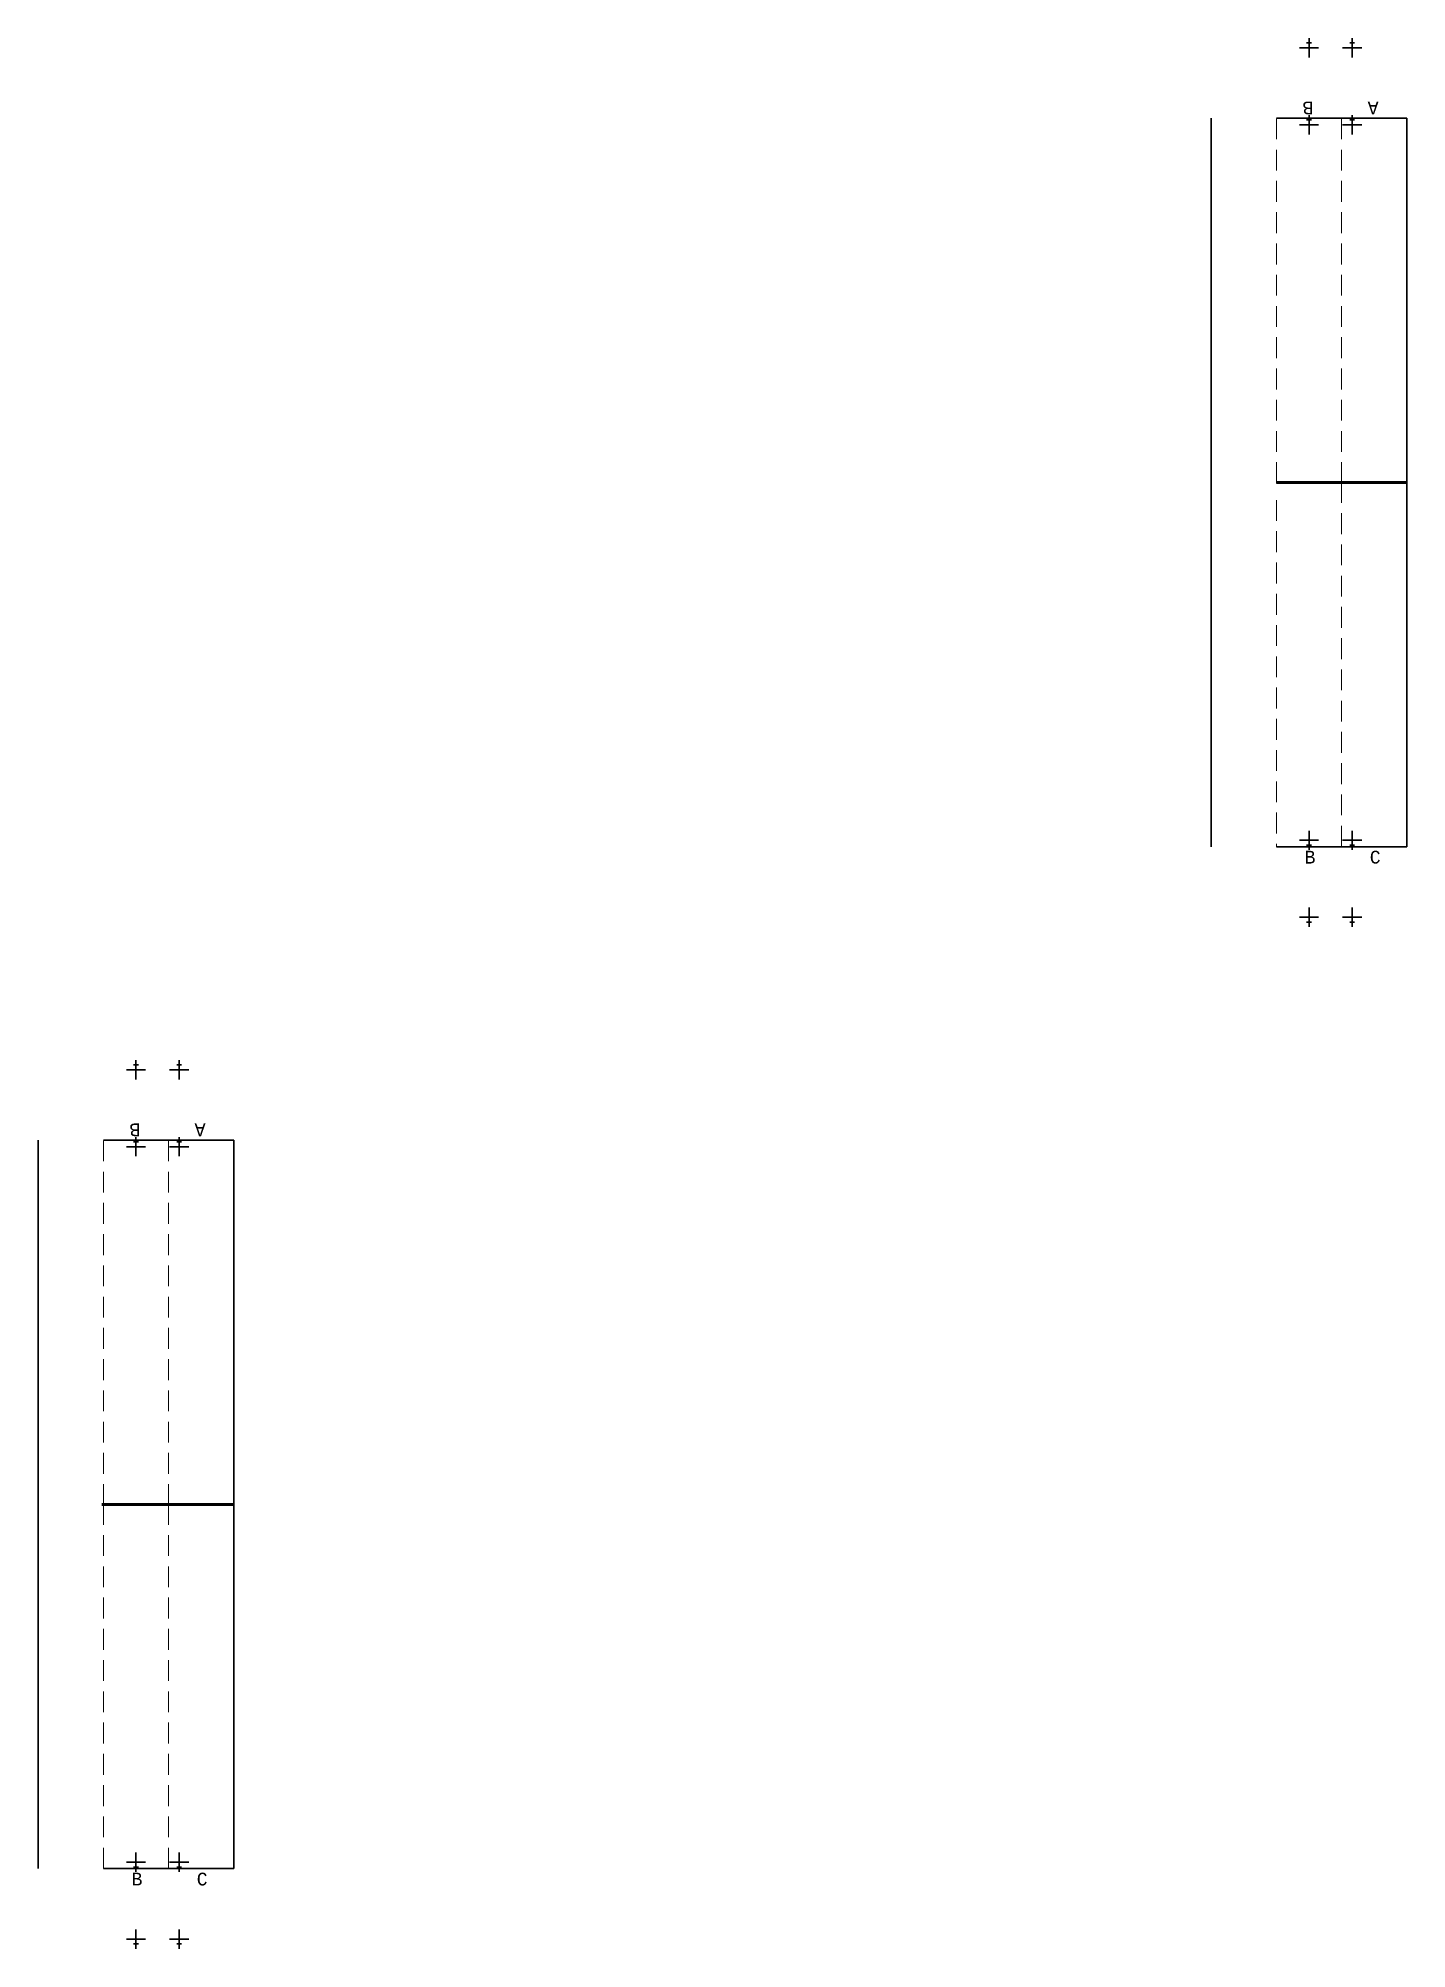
# Model space of a CAD drawing. Header units: millimetres. Extents: x 308165 to 657535, y 5096 to 173229.
# Drawn here: x 401775 to 423111, y 5096 to 34895 of the extents above; entities that cross this region are included whole.
import ezdxf

# ---------------------------------------------------------------- set-up
doc = ezdxf.new("R2010")
doc.units = ezdxf.units.MM
doc.linetypes.add('DASHED', pattern=[0.75, 0.5, -0.25])
doc.layers.add('Bin location transponder', color=250, linetype='Continuous')
doc.layers.add('WF_numbers', color=6, linetype='Continuous')
doc.layers.add('WF transponder', color=3, linetype='Continuous', lineweight=30)
doc.layers.add('WF_bay', color=5, linetype='Continuous', lineweight=30)
doc.styles.add('WF_txt', font='consola.ttf')

msp = doc.modelspace()

# ---------------------------------------------------------------- texts
at = {"layer": 'WF_numbers', "linetype": 'DASHED', "char_height": 200, "attachment_point": 1, "style": 'WF_txt'}
for s, insert, rotation in [('B', (421655, 33707, -155667), 180), ('A', (422671, 33707, -155667), 180), ('B', (421518, 22222, -155667), 0), ('C', (422534, 22222, -155667), 0), ('B', (403367, 17768, -155667), 180), ('A', (404383, 17768, -155667), 180), ('B', (403230, 6283, -155667), 0), ('C', (404246, 6283, -155667), 0)]:
    msp.add_mtext_dynamic_manual_height_columns(s, width=423.53, gutter_width=2118, heights=[0], dxfattribs=dict(at, insert=insert, rotation=rotation))

# ---------------------------------------------------------------- blocks, each defined once
blk = doc.blocks.new('Bin location transponder')
at = {"layer": 'Bin location transponder', "color": 3, "lineweight": 30}
for p, q in [((-600, 0), (600, 0)), ((-150, 300), (150, 300)), ((0, 600), (0, -600))]:
    blk.add_line(p, q, dxfattribs=at)

# ---------------------------------------------------------------- linework, layer by layer
at = {"layer": 'WF_bay'}
for p, q in [((420063, 27955, -154944), (420063, 33645, -154944)), ((421079, 33645, -154944), (423111, 33645, -154944)), ((423111, 33645, -154944), (423111, 27955, -154944)), ((420069, 27955, -154944), (420063, 27955, -154944)), ((423111, 27955, -154944), (421079, 27955, -154944)), ((401775, 12016, -154944), (401775, 17706, -154944)), ((402791, 17706, -154944), (404823, 17706, -154944)), ((404823, 17706, -154944), (404823, 12016, -154944)), ((401775, 12035, -154944), (401782, 12035, -154944)), ((401775, 6346, -154944), (401775, 12035, -154944)), ((401780, 12016, -154944), (401775, 12016, -154944)), ((402769, 12035, -154944), (404823, 12035, -154944)), ((404823, 12016, -154944), (402769, 12016, -154944)), ((404823, 12035, -154944), (404823, 6346, -154944)), ((404823, 6346, -154944), (402791, 6346, -154944))]:
    msp.add_line(p, q, dxfattribs=at)
at = {"layer": 'WF_bay', "linetype": 'DASHED', "lineweight": 5, "ltscale": 650}
for p, q in [((421079, 27955, -154944), (421079, 33645, -154944)), ((422095, 27955, -154944), (422095, 33645, -154944)), ((421079, 27974, -154944), (421079, 27955, -154944)), ((422095, 27974, -154944), (422095, 22284, -154944)), ((421079, 27691, -154944), (421079, 22284, -154944)), ((402791, 12016, -154944), (402791, 17706, -154944)), ((403807, 12016, -154944), (403807, 17706, -154944)), ((402791, 12035, -154944), (402791, 6346, -154944)), ((403807, 12035, -154944), (403807, 6346, -154944))]:
    msp.add_line(p, q, dxfattribs=at)
at = {"layer": 'WF_bay', "elevation": -154944}
for points in [[(420063, 22284), (420063, 27974), (420072, 27974)], [(421079, 27974), (423111, 27974), (423111, 22284), (421079, 22284)]]:
    msp.add_lwpolyline(points, dxfattribs=at)

# ---------------------------------------------------------------- block references
at = {"layer": 'WF transponder', "xscale": 0.25, "yscale": 0.25, "zscale": 0.25}
for p in [(421587, 34745, -154944), (422261, 34745, -154944), (421587, 33545, -154944), (422261, 33545, -154944), (403299, 18806, -154944), (403973, 18806, -154944), (403299, 17606, -154944), (403973, 17606, -154944)]:
    msp.add_blockref('Bin location transponder', p, dxfattribs=at)
at = {"layer": 'WF transponder', "xscale": 0.25, "yscale": 0.25, "zscale": 0.25, "rotation": 180.0000000062352}
for p in [(421587, 22384, -154944), (422261, 22384, -154944), (421587, 21184, -154944), (422261, 21184, -154944), (403299, 6446, -154944), (403973, 6446, -154944), (403299, 5246, -154944), (403973, 5246, -154944)]:
    msp.add_blockref('Bin location transponder', p, dxfattribs=at)

msp.set_redraw_order([(e.dxf.handle, doc.entitydb.next_handle()) for e in msp.query("TEXT MTEXT ATTDEF DIMENSION ARC_DIMENSION")])  # texts and dimensions are drawn at this point

doc.saveas('drawing.dxf')
